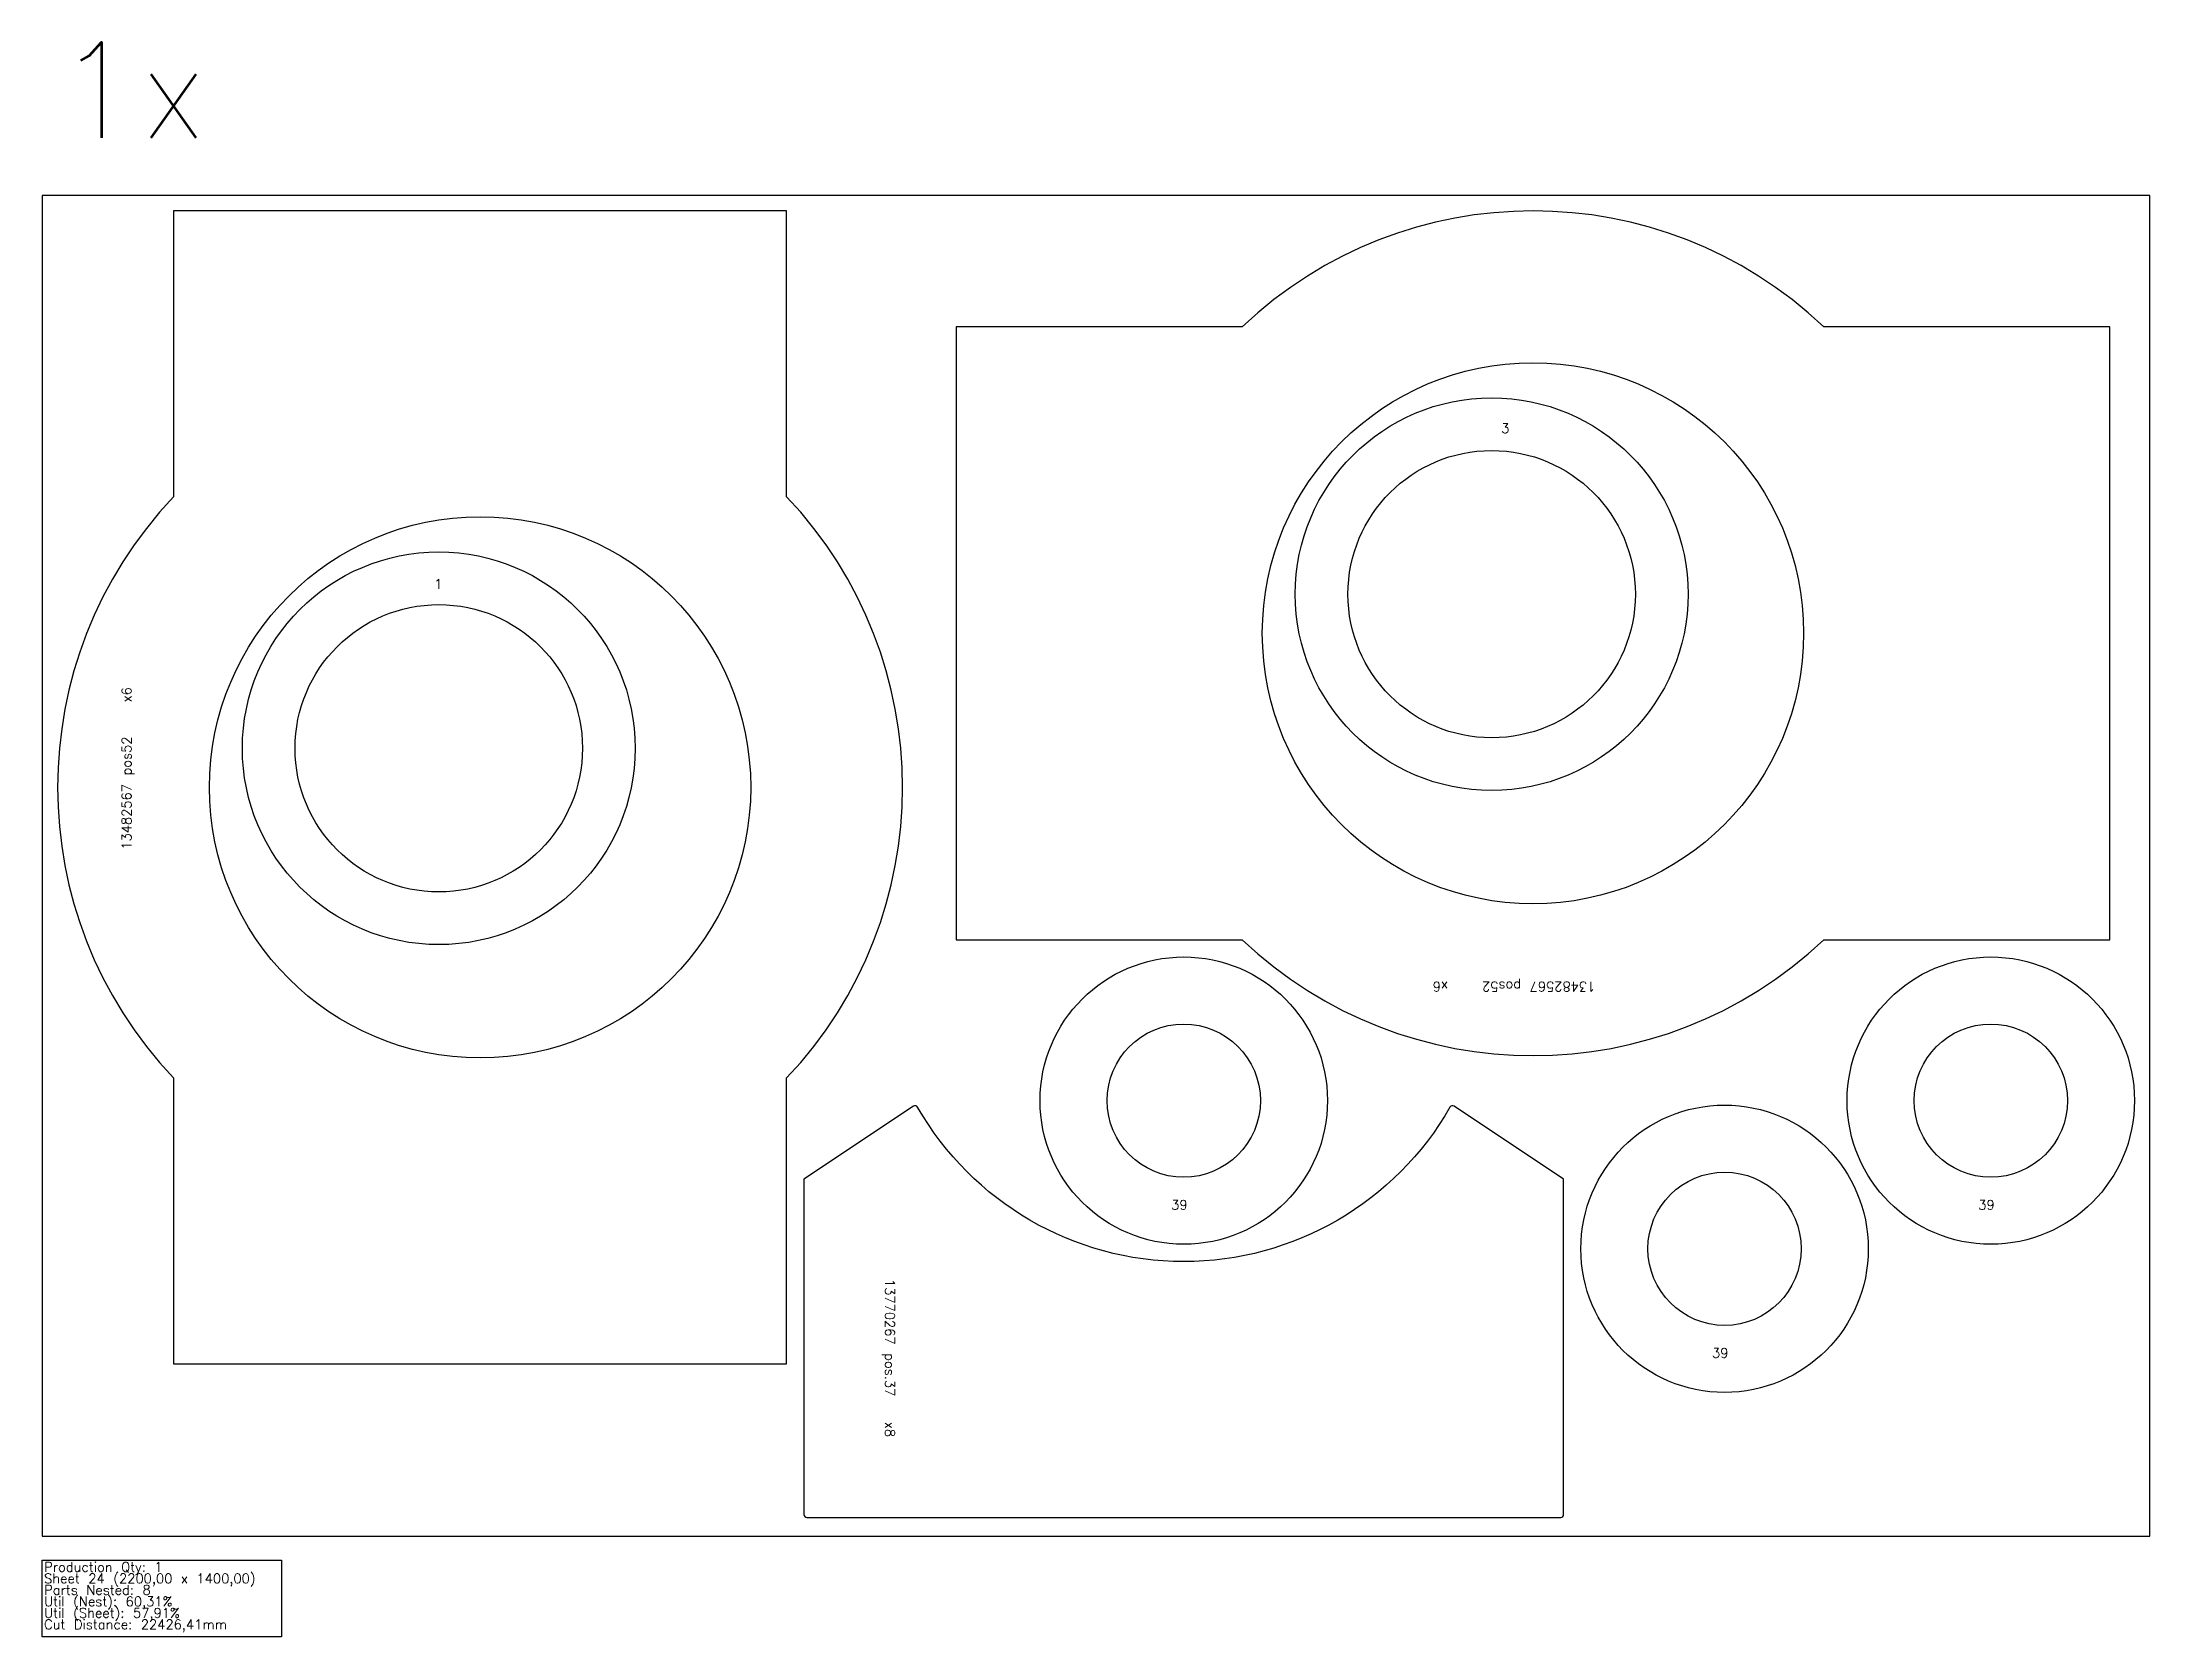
# Model space of a CAD drawing. Header units: millimetres. Extents: x 0 to 68500, y -105 to 2360.
# Drawn here: x 61620 to 63820, y -105 to 1560 of the extents above; entities that cross this region are included whole.
import ezdxf

# ---------------------------------------------------------------- set-up
doc = ezdxf.new("R2010")
doc.units = ezdxf.units.MM
for name, color, linetype in [('--NestedParts--', 7, 'Continuous'), ('sheet', 24, 'Continuous'), ('Stats', 7, 'Continuous'), ('Texto', 7, 'Continuous')]:
    doc.layers.add(name, color=color, linetype=linetype)
doc.styles.get("Standard").update_dxf_attribs({"font": 'txt.shx'})

msp = doc.modelspace()

# ---------------------------------------------------------------- texts
at = {"insert": (61634.8, 1560.1), "char_height": 100, "attachment_point": 1}
msp.add_mtext_dynamic_manual_height_columns('1x', width=283.974, gutter_width=1, heights=[0], dxfattribs=at)
at = {"layer": 'Stats', "color": 60}
for s, p in [('Sheet 24 (2200,00 x 1400,00)', (61622, -49)), ('Production Qty: 1', (61622, -37)), ('Parts Nested: 8', (61622, -61)), ('Util (Nest): 60,31%', (61622, -73)), ('Cut Distance: 22426,41mm', (61622, -97)), ('Util (Sheet): 57,91%', (61622, -85))]:
    msp.add_text(s, height=10, dxfattribs=at).set_placement(p)
at = {"layer": 'Texto', "color": 3, "char_height": 10, "width": 25.724, "attachment_point": 1}
for s, insert in [('3', (63142.9, 1161.9)), ('1', (62029.2, 999.3)), ('39', (62798.5, 351.1)), ('39', (63640.9, 351.1)), ('39', (63363, 196.4))]:
    msp.add_mtext(s, dxfattribs=dict(at, insert=insert))
at = {"layer": 'Texto', "color": 3, "char_height": 10, "attachment_point": 1}
for s, insert, width, rotation in [('13482567 pos52    x6', (61703.1, 716.9), 287.95, 90), ('13482567 pos52    x6', (63241.2, 568.9), 287.95, 180), ('13770267 pos.37   x8', (62509.9, 268.7), 276.873, 270)]:
    msp.add_mtext(s, dxfattribs=dict(at, insert=insert, width=width, rotation=rotation))

# ---------------------------------------------------------------- linework, layer by layer
at = {"layer": '--NestedParts--', "color": 7}
for points in [[(61757.1, 180), (62397.1, 180), (62397.1, 478.6, 0.39875), (62397.1, 1085.4), (62397.1, 1384), (61757.1, 1384), (61757.1, 1085.4, 0.39875), (61757.1, 478.6)], [(63778.1, 622.9), (63778.1, 1262.9), (63479.6, 1262.9, 0.39875), (62872.7, 1262.9), (62574.1, 1262.9), (62574.1, 622.9), (62872.7, 622.9, 0.39875), (63479.6, 622.9)], [(62415.1, 372.8), (62415.1, 22.8, 0.414214), (62418.1, 19.8), (63205.1, 19.8, 0.414214), (63208.1, 22.8), (63208.1, 372.8), (63093.7, 449.1, 0.434543), (63089.5, 448.1, -0.580355), (62533.8, 448.1, 0.434543), (62529.5, 449.1)]]:
    msp.add_lwpolyline(points, format="xyb", close=True, dxfattribs=at)
for centre, radius in [((63176.1, 942.9), 282.5), ((63133, 983.7), 205), ((63133, 983.7), 150), ((62077.1, 782), 282.5), ((62034, 822.8), 205), ((62034, 822.8), 150), ((62811.6, 454.9), 150), ((63654, 454.9), 150), ((62811.6, 454.9), 80), ((63654, 454.9), 80), ((63376.1, 300.2), 150), ((63376.1, 300.2), 80)]:
    msp.add_circle(centre, radius, dxfattribs=at)
at = {"layer": 'sheet', "color": 7}
msp.add_lwpolyline([(61620, 0), (63820, 0), (63820, 1400), (61620, 1400)], close=True, dxfattribs=at)
at = {"layer": 'Stats', "color": 151}
msp.add_lwpolyline([(61620, -25), (61870, -25), (61870, -105), (61620, -105), (61620, -25)], close=True, dxfattribs=at)

msp.set_redraw_order([(e.dxf.handle, doc.entitydb.next_handle()) for e in msp.query("TEXT MTEXT ATTDEF DIMENSION ARC_DIMENSION")])  # texts and dimensions are drawn at this point

doc.saveas('drawing.dxf')
